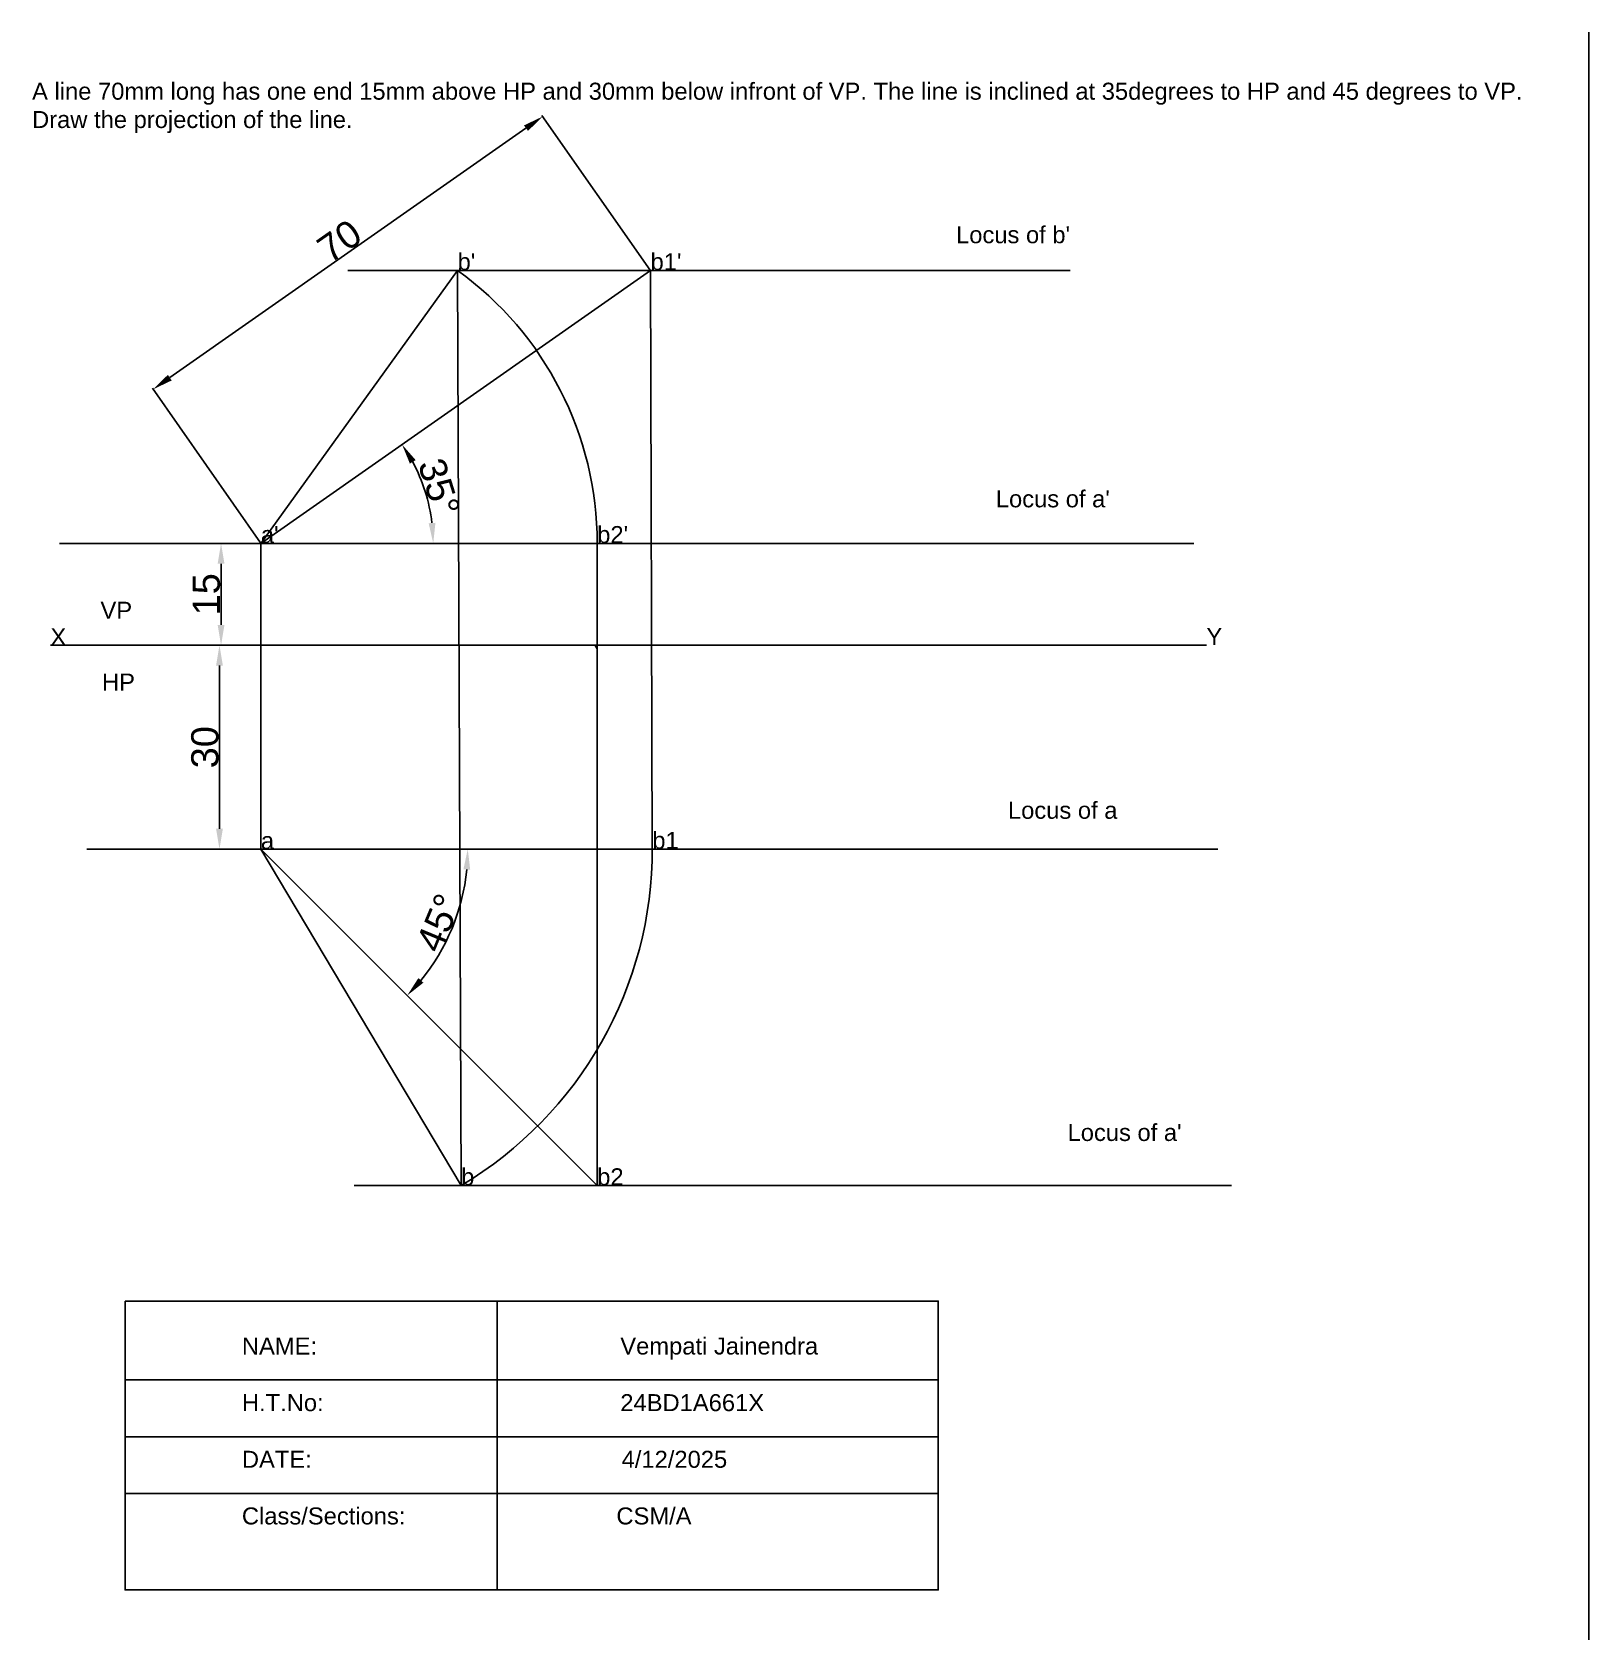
# Model space of a CAD drawing. Header units: millimetres. Extents: x 79 to 8014, y -55 to 1185.
# Drawn here: x 4933 to 5162.1, y 681.6 to 918.2 of the extents above; entities that cross this region are included whole.
import ezdxf

# ---------------------------------------------------------------- set-up
doc = ezdxf.new("R2010")
doc.units = ezdxf.units.MM
doc.header["$MEASUREMENT"] = 0
doc.header["$PDMODE"] = 1
doc.styles.get("Standard").update_dxf_attribs({"font": 'arial.ttf'})
doc.dimstyles.get("Standard").update_dxf_attribs({"dimtxt": 4, "dimasz": 3, "dimexe": 0.18, "dimexo": 0.0625, "dimgap": 0.09, "dimtad": 1, "dimdec": 0, "dimzin": 0, "dimdsep": 46, "dimtxsty": 'Standard', "dimcen": 0.09, "dimclrd": 6, "dimclre": 4, "dimadec": 0, "dimazin": 0, "dimtfac": 1, "dimtdec": 0, "dimtofl": 0, "dimtmove": 0, "dimatfit": 3, "dimfxl": 1, "dimtolj": 1, "dimtzin": 0, "dimarcsym": 1})

msp = doc.modelspace()

# ---------------------------------------------------------------- texts
for s, p in [("Locus of b' ", (5069, 887.11)), ("b'", (4995.64, 883.14)), ("b1'", (5024.04, 883.14)), ("Locus of a'", (5074.85, 848.25)), ("a'", (4966.69, 842.99)), ("b2'", (5016.19, 842.99)), ('VP', (4943.09, 831.85)), ('X', (4935.72, 827.95)), ('Y', (5105.84, 827.99)), ('HP', (4943.31, 821.29)), ('Locus of a', (5076.64, 802.42)), ('a', (4966.69, 797.95)), ('b1', (5024.3, 797.99)), ("Locus of a'", (5085.41, 755.01)), ('b', (4996.17, 748.49)), ('b2', (5016.19, 748.49))]:
    msp.add_text(s, height=2.5).set_placement(p)
at = {"char_height": 2.5, "attachment_point": 1}
for s, width, insert in [('A line 70mm long has one end 15mm above HP and 30mm below infront of VP. The line is inclined at 35degrees to HP and 45 degrees to VP.\\PDraw the projection of the line.', 268.4068, (4933.02, 910.73)), ('NAME:                                              Vempati Jainendra\\P\\PH.T.No:                                             24BD1A661X\\P\\PDATE:                                               4/12/2025\\P\\PClass/Sections:                                CSM/A', 150.3939, (4963.9, 726.09))]:
    msp.add_mtext_dynamic_manual_height_columns(s, width=width, gutter_width=12.5, heights=[0], dxfattribs=dict(at, insert=insert))

# ---------------------------------------------------------------- blocks, each defined once
blk = doc.blocks.new('*D85')
at = {"color": 4, "lineweight": -2, "transparency": 16777216}
for p, q in [((4966.63, 842.95), (4960.65, 842.95)), ((4966.63, 827.95), (4960.65, 827.95))]:
    blk.add_line(p, q, dxfattribs=at)
at = {"color": 6, "lineweight": -2, "transparency": 16777216}
blk.add_line((4960.83, 830.95), (4960.83, 839.95), dxfattribs=at)
at = {"color": 6, "transparency": 16777216}
for points in [[(4960.33, 839.95), (4961.33, 839.95), (4960.83, 842.95)], [(4960.33, 830.95), (4961.33, 830.95), (4960.83, 827.95)]]:
    blk.add_solid(points, dxfattribs=at)
at = {"layer": 'Defpoints', "color": 0, "transparency": 16777216}
for p in [(4960.83, 842.95), (4966.69, 842.95), (4966.69, 827.95)]:
    blk.add_point(p, dxfattribs=at)
at = {"color": 0, "transparency": 16777216, "insert": (4958.69, 835.45), "char_height": 4, "attachment_point": 5, "rotation": 90}
blk.add_mtext('\\A1;15', dxfattribs=at)
blk = doc.blocks.new('*D96')
at = {"color": 4, "lineweight": -2, "transparency": 16777216}
for p, q in [((4966.63, 827.95), (4960.42, 827.95)), ((4966.63, 797.95), (4960.42, 797.95))]:
    blk.add_line(p, q, dxfattribs=at)
at = {"color": 6, "lineweight": -2, "transparency": 16777216}
blk.add_line((4960.6, 824.95), (4960.6, 800.95), dxfattribs=at)
at = {"color": 6, "transparency": 16777216}
for points in [[(4960.1, 824.95), (4961.1, 824.95), (4960.6, 827.95)], [(4960.1, 800.95), (4961.1, 800.95), (4960.6, 797.95)]]:
    blk.add_solid(points, dxfattribs=at)
at = {"layer": 'Defpoints', "color": 0, "transparency": 16777216}
for p in [(4966.69, 827.95), (4960.6, 797.95), (4966.69, 797.95)]:
    blk.add_point(p, dxfattribs=at)
at = {"color": 0, "transparency": 16777216, "insert": (4958.47, 812.95), "char_height": 4, "attachment_point": 5, "rotation": 90}
blk.add_mtext('\\A1;30', dxfattribs=at)
blk = doc.blocks.new('*D97')
at = {"color": 6, "lineweight": -2, "transparency": 16777216}
blk.add_arc((4966.69, 842.95), 25.36, 6.7815, 28.2185, dxfattribs=at)
at = {"color": 6, "transparency": 16777216}
for points in [[(4988.62, 854.68), (4989.47, 855.2), (4987.47, 857.49)], [(4992.38, 845.97), (4991.38, 845.91), (4992.06, 842.95)]]:
    blk.add_solid(points, dxfattribs=at)
at = {"layer": 'Defpoints', "color": 0, "transparency": 16777216}
for p in [(5024.04, 883.1), (4991.53, 848.08), (4937.08, 842.95), (4966.69, 842.95), (5103.98, 842.95)]:
    blk.add_point(p, dxfattribs=at)
at = {"color": 0, "transparency": 16777216, "insert": (4992.92, 851.22), "char_height": 4, "attachment_point": 5, "rotation": 287.5}
blk.add_mtext('\\A1;35°', dxfattribs=at)
blk = doc.blocks.new('*D98')
at = {"color": 6, "lineweight": -2, "transparency": 16777216}
blk.add_arc((4966.69, 797.95), 30.45, 320.6473, 354.3527, dxfattribs=at)
at = {"color": 6, "transparency": 16777216}
for points in [[(4996.5, 794.98), (4997.5, 794.93), (4997.14, 797.95)], [(4990.61, 778.3), (4989.87, 778.98), (4988.23, 776.42)]]:
    blk.add_solid(points, dxfattribs=at)
at = {"layer": 'Defpoints', "color": 0, "transparency": 16777216}
for p in [(4941.07, 797.95), (4966.69, 797.95), (5107.53, 797.95), (4993.06, 782.72), (5016.19, 748.45)]:
    blk.add_point(p, dxfattribs=at)
at = {"color": 0, "transparency": 16777216, "insert": (4992.86, 787.11), "char_height": 4, "attachment_point": 5, "rotation": 67.5}
blk.add_mtext('\\A1;45°', dxfattribs=at)
blk = doc.blocks.new('*D99')
at = {"color": 6, "lineweight": -2, "transparency": 16777216}
blk.add_line((4953.28, 867.33), (5005.71, 904.04), dxfattribs=at)
at = {"color": 4, "lineweight": -2, "transparency": 16777216}
for p, q in [((5024, 883.15), (5008.06, 905.91)), ((4966.66, 843), (4950.72, 865.76))]:
    blk.add_line(p, q, dxfattribs=at)
at = {"color": 6, "transparency": 16777216}
for points in [[(5005.42, 904.45), (5006, 903.63), (5008.17, 905.76)], [(4953, 867.74), (4953.57, 866.92), (4950.83, 865.61)]]:
    blk.add_solid(points, dxfattribs=at)
at = {"layer": 'Defpoints', "color": 0, "transparency": 16777216}
for p in [(5008.17, 905.76), (5024.04, 883.1), (4966.69, 842.95)]:
    blk.add_point(p, dxfattribs=at)
at = {"color": 0, "transparency": 16777216, "insert": (4978.27, 887.43), "char_height": 4, "attachment_point": 5, "rotation": 35}
blk.add_mtext('\\A1;70', dxfattribs=at)

# ---------------------------------------------------------------- dimensions: what is measured, and where the dimension line sits
dim = msp.add_aligned_dim(p1=(4966.69, 842.95), p2=(5024.04, 883.1), distance=27.66, dimstyle='Standard')
dim.commit()
dim.dimension.update_dxf_attribs({"geometry": '*D99', "text_midpoint": (4978.27, 887.43)})
for base, line1, line2, picture, middle in [((4991.53, 848.08), ((4966.69, 842.95), (5024.04, 883.1)), ((4937.08, 842.95), (5103.98, 842.95)), '*D97', (4992.92, 851.22)), ((4993.06, 782.72), ((4966.69, 797.95), (5016.19, 748.45)), ((4941.07, 797.95), (5107.53, 797.95)), '*D98', (4992.86, 787.11))]:
    dim = msp.add_angular_dim_2l(base=base, line1=line1, line2=line2, dimstyle='Standard')
    dim.commit()
    dim.dimension.update_dxf_attribs({"geometry": picture, "text_midpoint": middle})
for base, p2, picture, middle in [((4960.83, 842.95), (4966.69, 842.95), '*D85', (4958.69, 835.45)), ((4960.6, 797.95), (4966.69, 797.95), '*D96', (4958.47, 812.95))]:
    dim = msp.add_linear_dim(base=base, p1=(4966.69, 827.95), p2=p2, angle=90, dimstyle='Standard')
    dim.commit()
    dim.dimension.update_dxf_attribs({"geometry": picture, "text_midpoint": middle})

# ---------------------------------------------------------------- linework, layer by layer
for p, q in [((5162.13, 918.17), (5162.13, 681.6)), ((4966.69, 842.95), (5024.04, 883.1)), ((4966.69, 842.95), (4995.64, 883.1)), ((4979.47, 883.1), (5085.78, 883.1)), ((4995.64, 883.1), (4996.17, 748.45)), ((5024.04, 883.1), (5024.3, 797.95)), ((4937.08, 842.95), (5103.98, 842.95)), ((4966.69, 827.95), (4966.69, 842.95)), ((5016.19, 748.45), (5016.19, 842.95)), ((4935.72, 827.95), (5105.84, 827.95)), ((4966.69, 827.95), (4966.69, 797.95)), ((4941.07, 797.95), (5107.53, 797.95)), ((4966.69, 797.95), (5016.19, 748.45)), ((4966.69, 797.95), (4996.17, 748.45)), ((4980.42, 748.45), (5109.55, 748.45)), ((4946.71, 731.46), (5066.38, 731.46)), ((4946.71, 731.46), (4946.71, 688.95)), ((5001.49, 731.46), (5001.49, 688.95)), ((4946.71, 719.87), (5066.38, 719.87)), ((4946.71, 711.49), (5066.38, 711.49)), ((4946.71, 703.12), (5066.38, 703.12))]:
    msp.add_line(p, q)
msp.add_lwpolyline([(4946.71, 731.46), (5066.38, 731.46), (5066.38, 688.95), (4946.71, 688.95)], close=True)
for centre, radius, start, end in [((4966.69, 842.95), 49.5, 0, 54.2094), ((4966.69, 797.95), 57.61, 30.7735, 31.3827), ((4966.69, 797.95), 57.61, 300.7735, 0.1808)]:
    msp.add_arc(centre, radius, start, end)

msp.set_redraw_order([(e.dxf.handle, doc.entitydb.next_handle()) for e in msp.query("TEXT MTEXT ATTDEF DIMENSION ARC_DIMENSION")])  # texts and dimensions are drawn at this point

doc.saveas('drawing.dxf')
